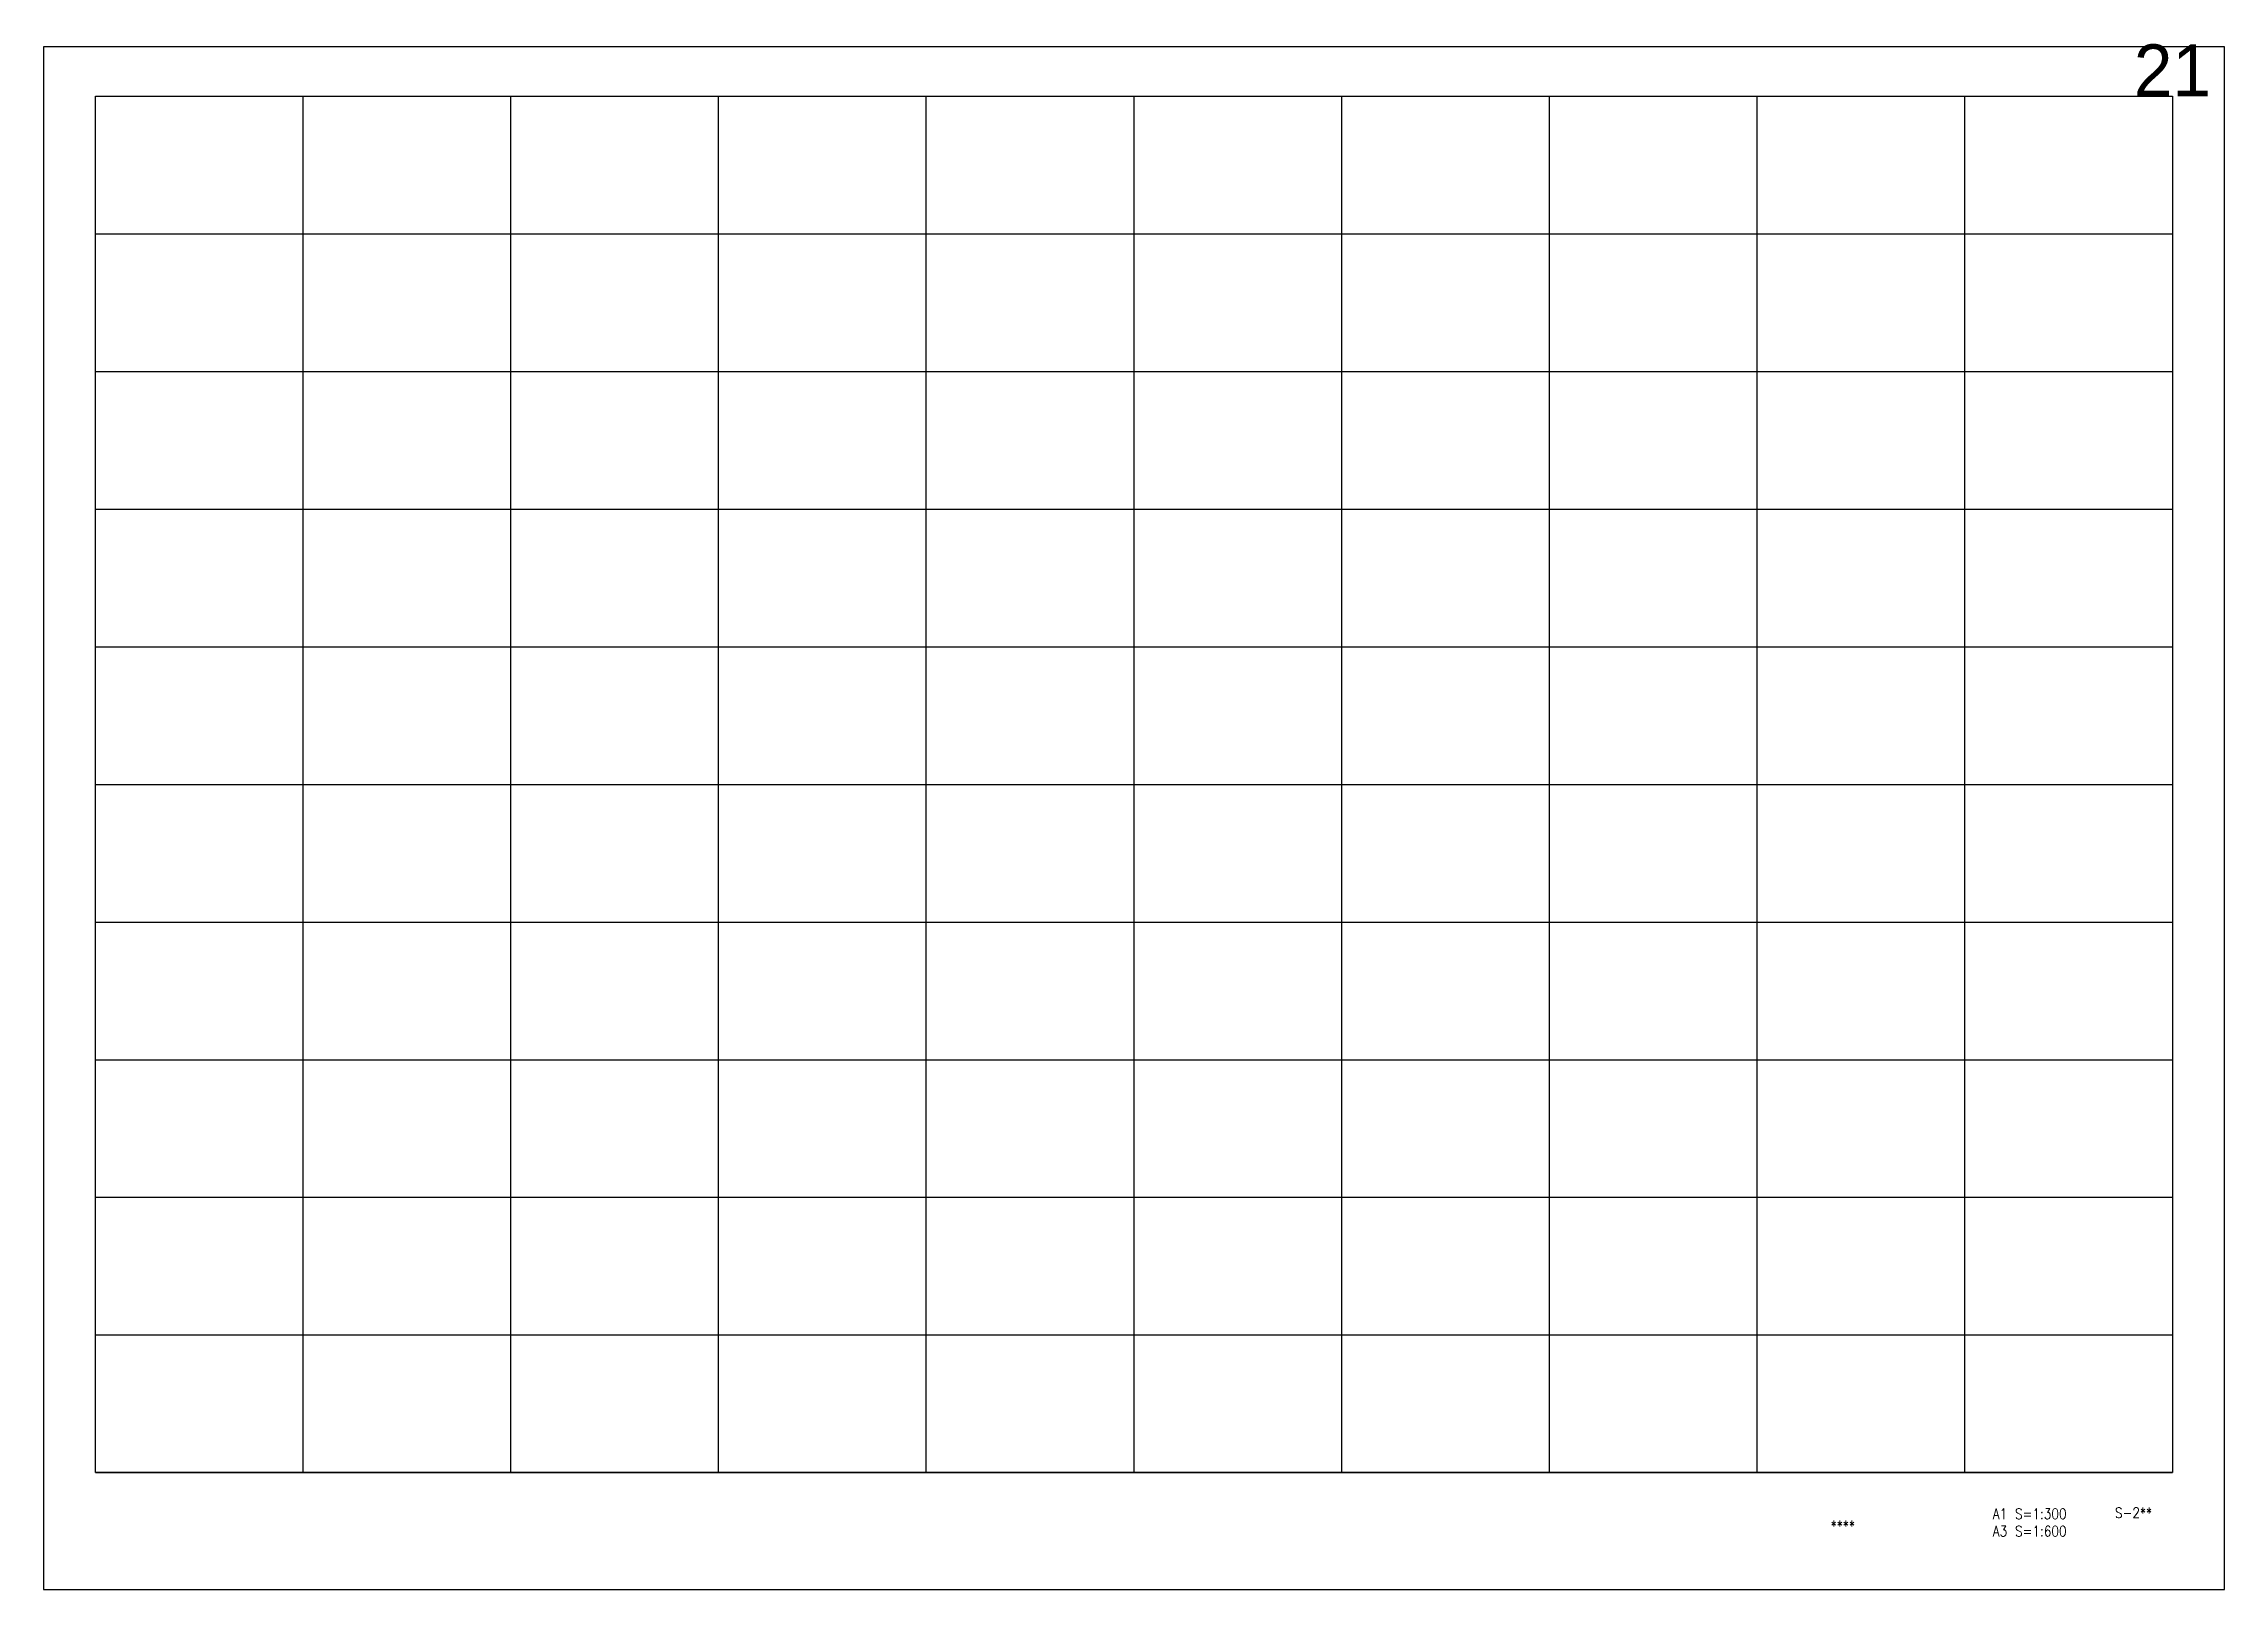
# Model space of a CAD drawing. Extents: x -62685 to 486000, y -1007100 to 210463.
# Drawn here: x 360000 to 486000, y -89100 to 195 of the extents above; entities that cross this region are included whole.
import ezdxf
from ezdxf.enums import TextEntityAlignment as Align

# ---------------------------------------------------------------- set-up
doc = ezdxf.new("R2010")
doc.units = 0
doc.header["$MEASUREMENT"] = 0
doc.layers.add('99_レイアウト枠', color=251, linetype='CONTINUOUS', plot=False)
doc.layers.add('99_頁番号', color=6, linetype='CONTINUOUS')
doc.styles.add('DRACAD', font='txt', dxfattribs={"width": 0.85, "bigfont": 'extfont2'})
doc.styles.get("Standard").update_dxf_attribs({"font": 'Osaka.ttc'})

msp = doc.modelspace()

# ---------------------------------------------------------------- texts
at = {"layer": '99_レイアウト枠'}
msp.add_text('21', height=3000, dxfattribs=at).set_placement((483000, -2850), align=Align.CENTER)
at = {"layer": '99_頁番号', "char_height": 600, "attachment_point": 5, "style": 'DRACAD'}
for s, insert in [('{S-2**}', (480750, -84675)), ('{  ****  }', (463500, -85425)), ('A1 S=1:300^JA3 S=1:600', (474750, -85236.5))]:
    msp.add_mtext(s, dxfattribs=dict(at, insert=insert))

# ---------------------------------------------------------------- linework, layer by layer
at = {"layer": '99_レイアウト枠'}
for p, q in [((363000, -82350), (363000, -2850)), ((375000, -82350), (375000, -2850)), ((387000, -82350), (387000, -2850)), ((399000, -82350), (399000, -2850)), ((411000, -82350), (411000, -2850)), ((423000, -82350), (423000, -2850)), ((435000, -82350), (435000, -2850)), ((447000, -82350), (447000, -2850)), ((459000, -82350), (459000, -2850)), ((471000, -82350), (471000, -2850)), ((363000, -10800), (483000, -10800)), ((363000, -18750), (483000, -18750)), ((363000, -26700), (483000, -26700)), ((363000, -34650), (483000, -34650)), ((363000, -42600), (483000, -42600)), ((363000, -50550), (483000, -50550)), ((363000, -58500), (483000, -58500)), ((363000, -66450), (483000, -66450)), ((363000, -74400), (483000, -74400)), ((363000, -82350), (483000, -82350))]:
    msp.add_line(p, q, dxfattribs=at)
for points in [[(360000, -89100), (486000, -89100), (486000, 0), (360000, 0)], [(363000, -2850), (483000, -2850), (483000, -82350), (363000, -82350)]]:
    msp.add_lwpolyline(points, close=True, dxfattribs=at)

msp.set_redraw_order([(e.dxf.handle, doc.entitydb.next_handle()) for e in msp.query("TEXT MTEXT ATTDEF DIMENSION ARC_DIMENSION")])  # texts and dimensions are drawn at this point

doc.saveas('drawing.dxf')
